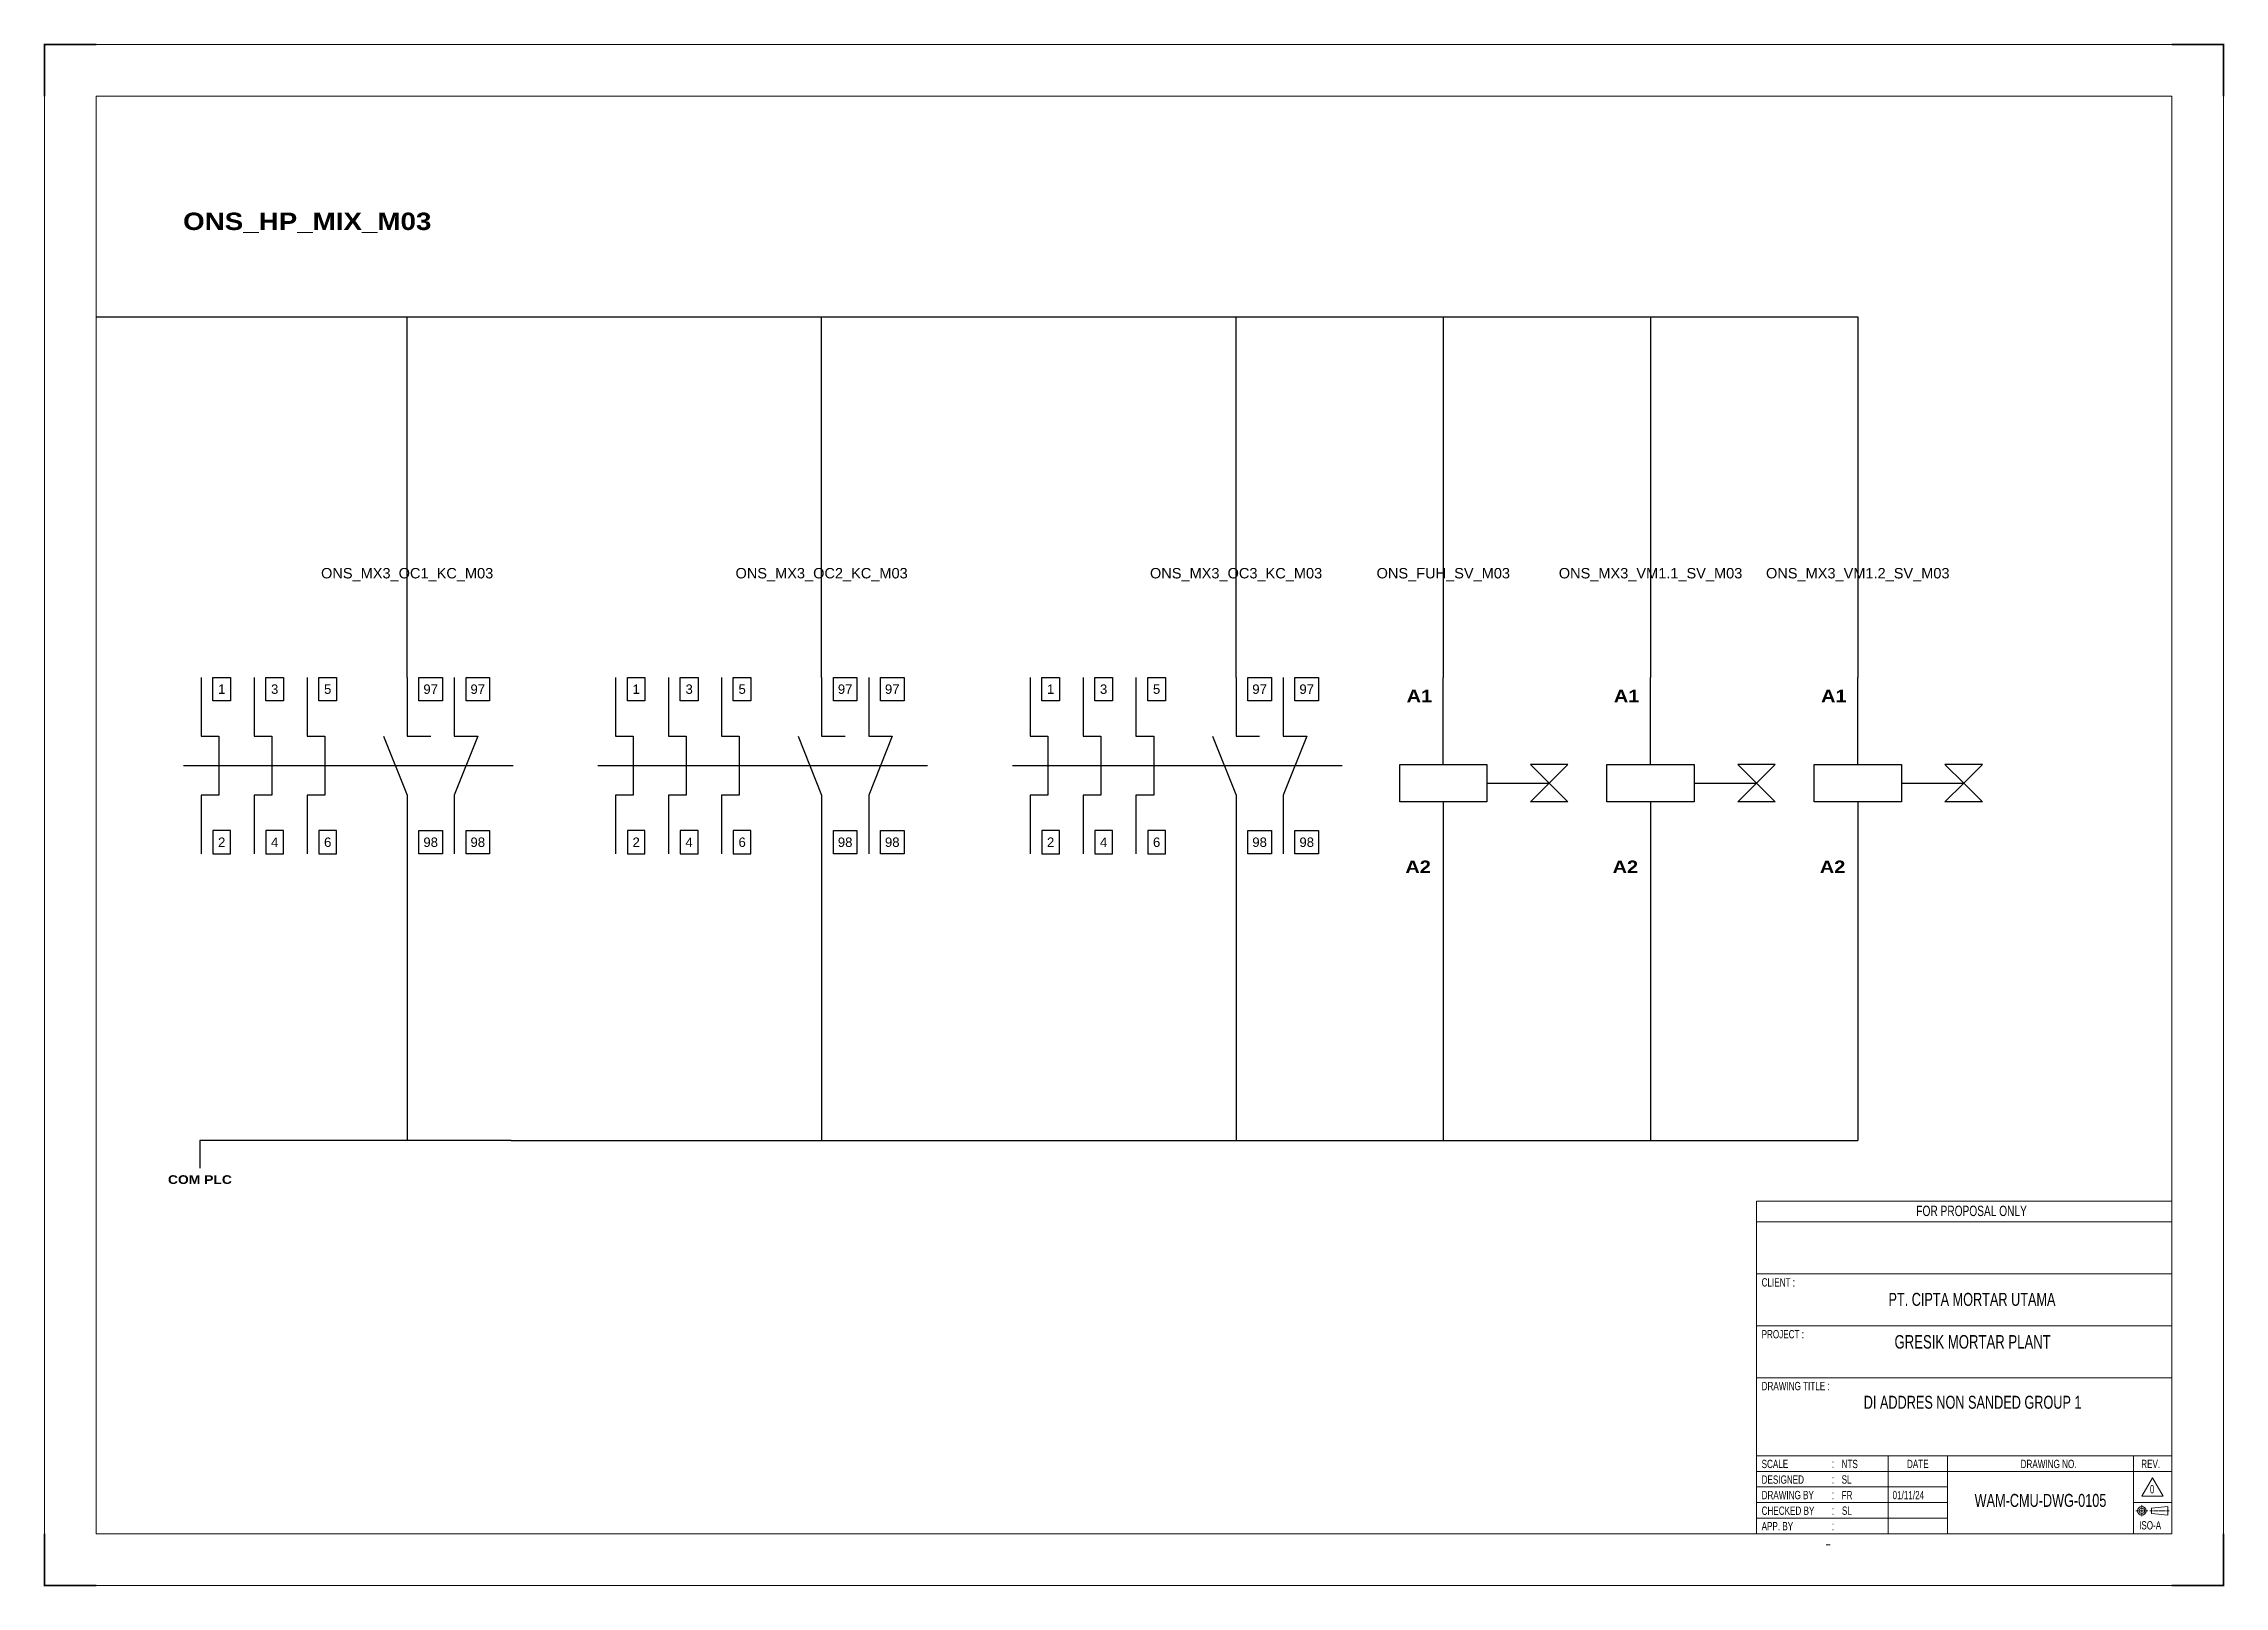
# Model space of a CAD drawing. Header units: centimetres. Extents: x 17259 to 54652, y 10858 to 53453.
# Drawn here: x 40592 to 46874, y 16798 to 21241 of the extents above; entities that cross this region are included whole.
import ezdxf
from ezdxf.enums import TextEntityAlignment as Align

# ---------------------------------------------------------------- set-up
doc = ezdxf.new("R2010")
doc.units = ezdxf.units.CM
doc.header["$MEASUREMENT"] = 0
doc.linetypes.add('CENTER', pattern=[2, 1.25, -0.25, 0.25, -0.25])
for name, color, linetype in [('1', 7, 'Continuous'), ('Etiket-Line-L', 7, 'Continuous'), ('EtIket-Line-S', 2, 'Continuous'), ('Etiket-Text-List0', 2, 'Continuous'), ('Etiket-Text-List1', 3, 'Continuous'), ('Etiket-Text-List2', 1, 'Continuous')]:
    doc.layers.add(name, color=color, linetype=linetype)
for name, color, linetype, lineweight in [('Center_line', 2, 'CENTER', 5), ('Etiket', 7, 'Continuous', 5), ('Object', 4, 'Continuous', 25)]:
    doc.layers.add(name, color=color, linetype=linetype, lineweight=lineweight)
doc.styles.add('Bold', font='ariblk.ttf', dxfattribs={"height": 25.4})
doc.styles.add('DIM', font='romans', dxfattribs={"height": 6.096})
doc.styles.get("Standard").update_dxf_attribs({"font": 'arial.ttf'})

msp = doc.modelspace()

# ---------------------------------------------------------------- texts
at = {"ltscale": 500, "style": 'Bold'}
msp.add_text('ONS_HP_MIX_M03', height=50, dxfattribs=at).set_placement((40993.8, 20704.6))
at = {"ltscale": 50}
for s, p in [('ONS_MX3_OC1_KC_M03', (41639.3, 19716)), ('ONS_MX3_OC2_KC_M03', (42833.3, 19716)), ('ONS_MX3_OC3_KC_M03', (44027.3, 19716)), ('ONS_FUH_SV_M03', (44624.3, 19716)), ('ONS_MX3_VM1.1_SV_M03', (45221.3, 19716)), ('ONS_MX3_VM1.2_SV_M03', (45818.3, 19716))]:
    msp.add_text(s, height=30, dxfattribs=at).set_placement(p, align=Align.MIDDLE_CENTER)
at = {"ltscale": 500}
for s, height, p in [('1', 27.1, (41105.1, 19382)), ('3', 27.1, (41257.7, 19382)), ('5', 27.1, (41410.4, 19382)), ('97', 27.13, (41707.1, 19382)), ('97', 27.13, (41842.8, 19382)), ('1', 27.1, (42299.1, 19382)), ('3', 27.1, (42451.7, 19382)), ('5', 27.1, (42604.4, 19382)), ('97', 27.13, (42901.1, 19382)), ('97', 27.13, (43036.8, 19382)), ('1', 27.1, (43493.1, 19382)), ('3', 27.1, (43645.7, 19382)), ('5', 27.1, (43798.4, 19382)), ('97', 27.13, (44095.1, 19382)), ('97', 27.13, (44230.8, 19382)), ('2', 27.1, (41105.1, 18941.1)), ('4', 27.1, (41257.7, 18941.1)), ('6', 27.1, (41410.4, 18941.1)), ('98', 27.13, (41707.1, 18941.1)), ('98', 27.13, (41842.8, 18941.1)), ('2', 27.1, (42299.1, 18941.1)), ('4', 27.1, (42451.7, 18941.1)), ('6', 27.1, (42604.4, 18941.1)), ('98', 27.13, (42901.1, 18941.1)), ('98', 27.13, (43036.8, 18941.1)), ('2', 27.1, (43493.1, 18941.1)), ('4', 27.1, (43645.7, 18941.1)), ('6', 27.1, (43798.4, 18941.1)), ('98', 27.13, (44095.1, 18941.1)), ('98', 27.13, (44230.8, 18941.1))]:
    msp.add_text(s, height=height, dxfattribs=at).set_placement(p, align=Align.MIDDLE_CENTER)
at = {"ltscale": 500, "style": 'Bold'}
for p in [(44592, 19380.1), (45189, 19380.1), (45786, 19380.1)]:
    msp.add_text('A1', height=35.9, dxfattribs=at).set_placement(p, align=Align.TOP_RIGHT)
for p in [(44588.4, 18841.6), (45185.4, 18841.6), (45782.4, 18841.6)]:
    msp.add_text('A2', height=35.9, dxfattribs=at).set_placement(p, align=Align.BOTTOM_RIGHT)
at = {"ltscale": 50, "style": 'Bold'}
msp.add_text('COM PLC', height=25, dxfattribs=at).set_placement((41042.3, 17981.8), align=Align.TOP_CENTER)

# ---------------------------------------------------------------- blocks, each defined once
blk = doc.blocks.new('x5 Out Line')
at = {"const_width": 0.3}
for points in [[(9.65, 286.71), (0, 286.71), (0, 277.06)], [(405.45, 277.06), (405.45, 286.71), (395.8, 286.71)], [(0, 9.65), (0, 0), (9.65, 0)], [(405.45, 9.65), (405.45, 0), (395.8, 0)]]:
    blk.add_lwpolyline(points, dxfattribs=at)
at = {"lineweight": 15}
blk.add_lwpolyline([(395.8, 9.65), (395.8, 277.06), (9.65, 277.06), (9.65, 9.65)], close=True, dxfattribs=at)
at = {"layer": 'EtIket-Line-S', "lineweight": 9, "ltscale": 0.5}
blk.add_lwpolyline([(0, 0), (405.45, 0), (405.45, 286.71), (0, 286.71)], close=True, dxfattribs=at)
blk = doc.blocks.new('A$C6CDB76E5')
at = {"lineweight": 15}
for p, q in [((-196.2, 0), (-196.2, 157.1)), ((-196.2, 157.1), (0, 157.1)), ((0, 0), (0, 157.1)), ((-196.2, 147.3), (0, 147.3)), ((-196.2, 122.8), (0, 122.8)), ((-196.2, 98.2), (0, 98.2)), ((-196.2, 73.7), (0, 73.7)), ((-196.2, 36.8), (0, 36.8)), ((-134, 0), (-134, 36.8)), ((-105.9, 0), (-105.9, 36.8)), ((-18.1, 0), (-18.1, 36.8)), ((-196.2, 29.4), (0, 29.4)), ((-196.2, 22.1), (-105.9, 22.1)), ((-196.2, 14.7), (-105.9, 14.7)), ((-18.1, 14.7), (0, 14.7)), ((-196.2, 7.4), (-105.9, 7.4))]:
    blk.add_line(p, q, dxfattribs=at)
at = {"layer": 'Center_line', "lineweight": 13}
for p, q in [((-16.9, 10.8), (-11.3, 10.8)), ((-14.1, 13.5), (-14.1, 8)), ((-10.3, 10.8), (-1.2, 10.8))]:
    blk.add_line(p, q, dxfattribs=at)
at = {"layer": 'Etiket-Line-L', "lineweight": 15}
for p, q in [((0, 0), (0, 122.6)), ((-196.2, 0), (0, 0))]:
    blk.add_line(p, q, dxfattribs=at)
blk.add_lwpolyline([(-9, 26.4), (-4, 17.7), (-14.1, 17.7)], close=True, dxfattribs=at)
at = {"layer": 'Object', "lineweight": 15}
blk.add_lwpolyline([(-9.5, 9.5), (-1.9, 8.7), (-1.9, 12.8), (-9.5, 12)], close=True, dxfattribs=at)
for radius in [2.03, 1.27]:
    blk.add_circle((-14.1, 10.8), radius, dxfattribs=at)
at = {"layer": '1', "color": 3, "lineweight": 9, "width": 0.7}
blk.add_text('ISO-A', height=3.91, dxfattribs=at).set_placement((-15.4, 2))
at = {"layer": 'Etiket-Text-List0', "lineweight": 13, "width": 0.7}
for s, height, p in [('CLIENT :', 3.92, (-193.8, 116.8)), ('PROJECT :', 3.92, (-193.8, 92.3)), ('DRAWING TITLE :', 3.923, (-193.8, 67.8)), ('SCALE', 3.92, (-193.8, 31)), (':', 4.17, (-160.6, 31)), ('DATE', 3.92, (-125.1, 31)), ('DRAWING NO.', 3.923, (-71.4, 31)), ('REV.', 3.92, (-14.4, 31)), ('DESIGNED', 3.92, (-193.8, 23.6)), (':', 4.17, (-160.6, 23.6)), ('CHECKED BY ', 3.923, (-193.8, 8.9)), ('DRAWING BY', 3.92, (-193.8, 16.3)), (':', 4.17, (-160.6, 16.3)), (':', 4.17, (-160.6, 8.9)), ('APP. BY ', 3.92, (-193.8, 1.6)), (':', 4.17, (-160.6, 1.6))]:
    blk.add_text(s, height=height, dxfattribs=at).set_placement(p)
at = {"layer": 'Etiket-Text-List1', "lineweight": 9, "width": 0.7}
for tag, p in [('1:XXXX', (-156, 31)), ('EN', (-156, 23.6)), ('DD/MM/YY', (-131.3, 23.6)), ('1', (-10.3, 19.1)), ('EN', (-156, 16.3)), ('EN', (-155.8, 8.9)), ('DD/MM/YY', (-131.3, 16.3)), ('DD/MM/YY', (-131.3, 8.9)), ('EN', (-155.7, 1.6)), ('DD/MM/YY', (-131.3, 1.6))]:
    blk.add_attdef(tag, p, '', height=3.92, dxfattribs=at)
at = {"layer": 'Etiket-Text-List2', "lineweight": 13, "width": 0.7}
for tag, height, p in [('FOR FABRICATION', 4.9, (-94.6, 150.1)), ('CLIENT_NAME', 6.13, (-94.1, 107.7)), ('PROJECT_1', 4.9, (-94.1, 87.5)), ('PROJECT_2', 4.9, (-94.1, 79.2)), ('DRAWING_TITLE1', 6.13, (-94.1, 59)), ('DRAWING_TITLE2', 6.13, (-94.1, 49.9)), ('DRAWING_TITLE3', 6.13, (-94.1, 40.1)), ('LDP-X-XXX-AR-01', 6.13, (-62, 12.7))]:
    blk.add_attdef(tag, text='', height=height, dxfattribs=at).set_placement(p, align=Align.CENTER)

# ---------------------------------------------------------------- linework, layer by layer
at = {"color": 146, "ltscale": 50, "true_color": 0x105689}
for p, q in [((40743.8, 20454.6), (41340.8, 20454.6)), ((41340.8, 20454.6), (41937.8, 20454.6)), ((41639.3, 19416), (41639.3, 20454.6)), ((41937.8, 20454.6), (42534.8, 20454.6)), ((42534.8, 20454.6), (43131.8, 20454.6)), ((42833.3, 19416), (42833.3, 20454.6)), ((43131.8, 20454.6), (43728.8, 20454.6)), ((43728.8, 20454.6), (44325.8, 20454.6)), ((44027.3, 19416), (44027.3, 20454.6)), ((44325.8, 20454.6), (44922.8, 20454.6)), ((44624.3, 20454.6), (44624.3, 19416)), ((44922.8, 20454.6), (45519.8, 20454.6)), ((45221.3, 20454.6), (45221.3, 19416)), ((45519.8, 20454.6), (45818.3, 20454.6)), ((45818.3, 20454.6), (45818.3, 19416)), ((41639.3, 18907.2), (41639.3, 18081.8)), ((42833.3, 18907.2), (42833.3, 18081.8)), ((44027.3, 18907.2), (44027.3, 18081.8)), ((44624.3, 18813.5), (44624.3, 18081.8)), ((45221.3, 18813.5), (45221.3, 18081.8)), ((45818.3, 18813.5), (45818.3, 18081.8)), ((41938.8, 18081.8), (41042.3, 18081.8)), ((41042.3, 18081.8), (41042.3, 18001.8)), ((41938.8, 18081.8), (43133.8, 18081.8)), ((43133.8, 18081.8), (43133.8, 18081.8)), ((43133.8, 18081.8), (45818.3, 18081.8))]:
    msp.add_line(p, q, dxfattribs=at)
at = {"ltscale": 50}
for p, q in [((41639.3, 19416), (41639.3, 19246.4)), ((41775, 19416), (41775, 19246.4)), ((42833.3, 19416), (42833.3, 19246.4)), ((42969, 19416), (42969, 19246.4)), ((44027.3, 19416), (44027.3, 19246.4)), ((44163, 19416), (44163, 19246.4)), ((44624.3, 19164.7), (44624.3, 19416)), ((45221.3, 19164.7), (45221.3, 19416)), ((45818.3, 19164.7), (45818.3, 19416)), ((40994.9, 19161.6), (41944.6, 19161.6)), ((42188.9, 19161.6), (43138.6, 19161.6)), ((43382.9, 19161.6), (44332.6, 19161.6)), ((44750, 19110.8), (44929.4, 19110.8)), ((45347, 19110.8), (45526.4, 19110.8)), ((45944, 19110.8), (46123.4, 19110.8)), ((41639.3, 19076.8), (41639.3, 18907.2)), ((41775, 19076.8), (41775, 18907.2)), ((42833.3, 19076.8), (42833.3, 18907.2)), ((42969, 19076.8), (42969, 18907.2)), ((44027.3, 19076.8), (44027.3, 18907.2)), ((44163, 19076.8), (44163, 18907.2)), ((44624.3, 19057), (44624.3, 18805.7)), ((45221.3, 19057), (45221.3, 18805.7)), ((45818.3, 19057), (45818.3, 18805.7))]:
    msp.add_line(p, q, dxfattribs=at)
at = {"color": 1, "ltscale": 50}
for points in [[(41045.7, 19416), (41045.7, 19246.4), (41096.6, 19246.4), (41096.6, 19076.8), (41045.7, 19076.8), (41045.7, 18907.2)], [(41198.4, 19416), (41198.4, 19246.4), (41249.3, 19246.4), (41249.3, 19076.8), (41198.4, 19076.8), (41198.4, 18907.2)], [(41351, 19416), (41351, 19246.4), (41401.9, 19246.4), (41401.9, 19076.8), (41351, 19076.8), (41351, 18907.2)], [(42239.7, 19416), (42239.7, 19246.4), (42290.6, 19246.4), (42290.6, 19076.8), (42239.7, 19076.8), (42239.7, 18907.2)], [(42392.4, 19416), (42392.4, 19246.4), (42443.3, 19246.4), (42443.3, 19076.8), (42392.4, 19076.8), (42392.4, 18907.2)], [(42545, 19416), (42545, 19246.4), (42595.9, 19246.4), (42595.9, 19076.8), (42545, 19076.8), (42545, 18907.2)], [(43433.7, 19416), (43433.7, 19246.4), (43484.6, 19246.4), (43484.6, 19076.8), (43433.7, 19076.8), (43433.7, 18907.2)], [(43586.4, 19416), (43586.4, 19246.4), (43637.3, 19246.4), (43637.3, 19076.8), (43586.4, 19076.8), (43586.4, 18907.2)], [(43739, 19416), (43739, 19246.4), (43789.9, 19246.4), (43789.9, 19076.8), (43739, 19076.8), (43739, 18907.2)]]:
    msp.add_lwpolyline(points, dxfattribs=at)
at = {"ltscale": 50}
for points in [[(41079.7, 19416), (41130.5, 19416), (41130.5, 19348.1), (41079.7, 19348.1)], [(41232.3, 19416), (41283.2, 19416), (41283.2, 19348.1), (41232.3, 19348.1)], [(41384.9, 19416), (41435.8, 19416), (41435.8, 19348.1), (41384.9, 19348.1)], [(41673.2, 19416), (41741.1, 19416), (41741.1, 19348.1), (41673.2, 19348.1)], [(41808.9, 19416), (41876.7, 19416), (41876.7, 19348.1), (41808.9, 19348.1)], [(42273.7, 19416), (42324.5, 19416), (42324.5, 19348.1), (42273.7, 19348.1)], [(42426.3, 19416), (42477.2, 19416), (42477.2, 19348.1), (42426.3, 19348.1)], [(42578.9, 19416), (42629.8, 19416), (42629.8, 19348.1), (42578.9, 19348.1)], [(42867.2, 19416), (42935.1, 19416), (42935.1, 19348.1), (42867.2, 19348.1)], [(43002.9, 19416), (43070.7, 19416), (43070.7, 19348.1), (43002.9, 19348.1)], [(43467.7, 19416), (43518.5, 19416), (43518.5, 19348.1), (43467.7, 19348.1)], [(43620.3, 19416), (43671.2, 19416), (43671.2, 19348.1), (43620.3, 19348.1)], [(43772.9, 19416), (43823.8, 19416), (43823.8, 19348.1), (43772.9, 19348.1)], [(44061.2, 19416), (44129.1, 19416), (44129.1, 19348.1), (44061.2, 19348.1)], [(44196.9, 19416), (44264.7, 19416), (44264.7, 19348.1), (44196.9, 19348.1)], [(44498.7, 19164.7), (44750, 19164.7), (44750, 19057), (44498.7, 19057)], [(44929.4, 19110.8), (44983.3, 19164.7), (44875.6, 19164.7)], [(45095.7, 19164.7), (45347, 19164.7), (45347, 19057), (45095.7, 19057)], [(45526.4, 19110.8), (45580.3, 19164.7), (45472.6, 19164.7)], [(45692.7, 19164.7), (45944, 19164.7), (45944, 19057), (45692.7, 19057)], [(46123.4, 19110.8), (46177.3, 19164.7), (46069.6, 19164.7)], [(44929.4, 19110.8), (44983.3, 19057), (44875.6, 19057)], [(45526.4, 19110.8), (45580.3, 19057), (45472.6, 19057)], [(46123.4, 19110.8), (46177.3, 19057), (46069.6, 19057)], [(41079.7, 18907.2), (41130.5, 18907.2), (41130.5, 18975), (41079.7, 18975)], [(41232.3, 18907.2), (41283.2, 18907.2), (41283.2, 18975), (41232.3, 18975)], [(41384.9, 18907.2), (41435.8, 18907.2), (41435.8, 18975), (41384.9, 18975)], [(41673.2, 18975), (41741.1, 18975), (41741.1, 18907.2), (41673.2, 18907.2)], [(41808.9, 18975), (41876.7, 18975), (41876.7, 18907.2), (41808.9, 18907.2)], [(42273.7, 18907.2), (42324.5, 18907.2), (42324.5, 18975), (42273.7, 18975)], [(42426.3, 18907.2), (42477.2, 18907.2), (42477.2, 18975), (42426.3, 18975)], [(42578.9, 18907.2), (42629.8, 18907.2), (42629.8, 18975), (42578.9, 18975)], [(42867.2, 18975), (42935.1, 18975), (42935.1, 18907.2), (42867.2, 18907.2)], [(43002.9, 18975), (43070.7, 18975), (43070.7, 18907.2), (43002.9, 18907.2)], [(43467.7, 18907.2), (43518.5, 18907.2), (43518.5, 18975), (43467.7, 18975)], [(43620.3, 18907.2), (43671.2, 18907.2), (43671.2, 18975), (43620.3, 18975)], [(43772.9, 18907.2), (43823.8, 18907.2), (43823.8, 18975), (43772.9, 18975)], [(44061.2, 18975), (44129.1, 18975), (44129.1, 18907.2), (44061.2, 18907.2)], [(44196.9, 18975), (44264.7, 18975), (44264.7, 18907.2), (44196.9, 18907.2)]]:
    msp.add_lwpolyline(points, close=True, dxfattribs=at)
for points in [[(41571.5, 19246.4), (41639.3, 19076.8)], [(41639.3, 19246.4), (41707.1, 19246.4)], [(41775, 19246.4), (41842.8, 19246.4), (41775, 19076.8)], [(42765.5, 19246.4), (42833.3, 19076.8)], [(42833.3, 19246.4), (42901.1, 19246.4)], [(42969, 19246.4), (43036.8, 19246.4), (42969, 19076.8)], [(43959.5, 19246.4), (44027.3, 19076.8)], [(44027.3, 19246.4), (44095.1, 19246.4)], [(44163, 19246.4), (44230.8, 19246.4), (44163, 19076.8)]]:
    msp.add_lwpolyline(points, dxfattribs=at)

# ---------------------------------------------------------------- block references
at = {"layer": 'Etiket', "lineweight": 0}
ref = msp.add_blockref('A$C6CDB76E5', (46722.7, 16949.3), dxfattribs=dict(at, xscale=6.095870930054101, yscale=6.095870930054101, zscale=6.095870930054101))
ref.add_attrib('FOR FABRICATION', 'FOR PROPOSAL ONLY', dxfattribs={"layer": 'Etiket-Text-List2', "lineweight": 13, "height": 29.894, "width": 0.7}).set_placement((46146.2, 17864.2), align=Align.CENTER)
ref.add_attrib('CLIENT_NAME', 'PT. CIPTA MORTAR UTAMA', dxfattribs={"layer": 'Etiket-Text-List2', "lineweight": 13, "height": 37.368, "width": 0.7}).set_placement((46147.3, 17605.6), align=Align.CENTER)
ref.add_attrib('PROJECT_1', 'GRESIK MORTAR PLANT', dxfattribs={"layer": 'Etiket-Text-List2', "lineweight": 13, "height": 38.709, "width": 0.7}).set_placement((46149.2, 17482.6), align=Align.CENTER)
ref.add_attrib('DRAWING_TITLE1', 'DI ADDRES NON SANDED GROUP 1', dxfattribs={"layer": 'Etiket-Text-List2', "lineweight": 13, "height": 37.368, "width": 0.7}).set_placement((46149.2, 17309.2), align=Align.CENTER)
ref.add_attrib('1:XXXX', 'NTS', (45771.8, 17138.2), dxfattribs={"layer": 'Etiket-Text-List1', "lineweight": 13, "height": 23.92, "width": 0.7})
ref.add_attrib('EN', 'SL', (45771.8, 17093.4), dxfattribs={"layer": 'Etiket-Text-List1', "lineweight": 13, "height": 23.92, "width": 0.7})
ref.add_attrib('EN', 'FR', (45771.8, 17048.5), dxfattribs={"layer": 'Etiket-Text-List1', "lineweight": 13, "height": 23.92, "width": 0.7})
ref.add_attrib('DD/MM/YY', '01/11/24', (45918.5, 17048.5), dxfattribs={"layer": 'Etiket-Text-List1', "lineweight": 13, "height": 23.92, "width": 0.7})
ref.add_attrib('EN', 'SL', (45772.6, 17003.7), dxfattribs={"layer": 'Etiket-Text-List1', "lineweight": 13, "height": 23.92, "width": 0.7})
ref.add_attrib('LDP-X-XXX-AR-01', 'WAM-CMU-DWG-0105', dxfattribs={"layer": 'Etiket-Text-List2', "lineweight": 15, "height": 37.368, "width": 0.7}).set_placement((46344.7, 17026.5), align=Align.CENTER)
ref.add_attrib('1', '0', (46659.8, 17065.4), dxfattribs={"layer": 'Etiket-Text-List1', "lineweight": 13, "height": 23.9, "width": 0.7})
at = {"layer": 'Etiket-Line-L', "lineweight": 0}
ref = msp.add_blockref('x5 Out Line', (40594.3, 16799.8), dxfattribs=dict(at, xscale=15.48351216233742, yscale=15.48351216233742, zscale=15.48351216233742))
ref.add_attrib('FILE_NAME', '-', (45724.5, 16907.8), dxfattribs={"layer": 'Etiket-Text-List1', "lineweight": 13, "height": 21.7, "style": 'DIM', "width": 0.7})

msp.set_redraw_order([(e.dxf.handle, doc.entitydb.next_handle()) for e in msp.query("TEXT MTEXT ATTDEF DIMENSION ARC_DIMENSION")])  # texts and dimensions are drawn at this point

doc.saveas('drawing.dxf')
